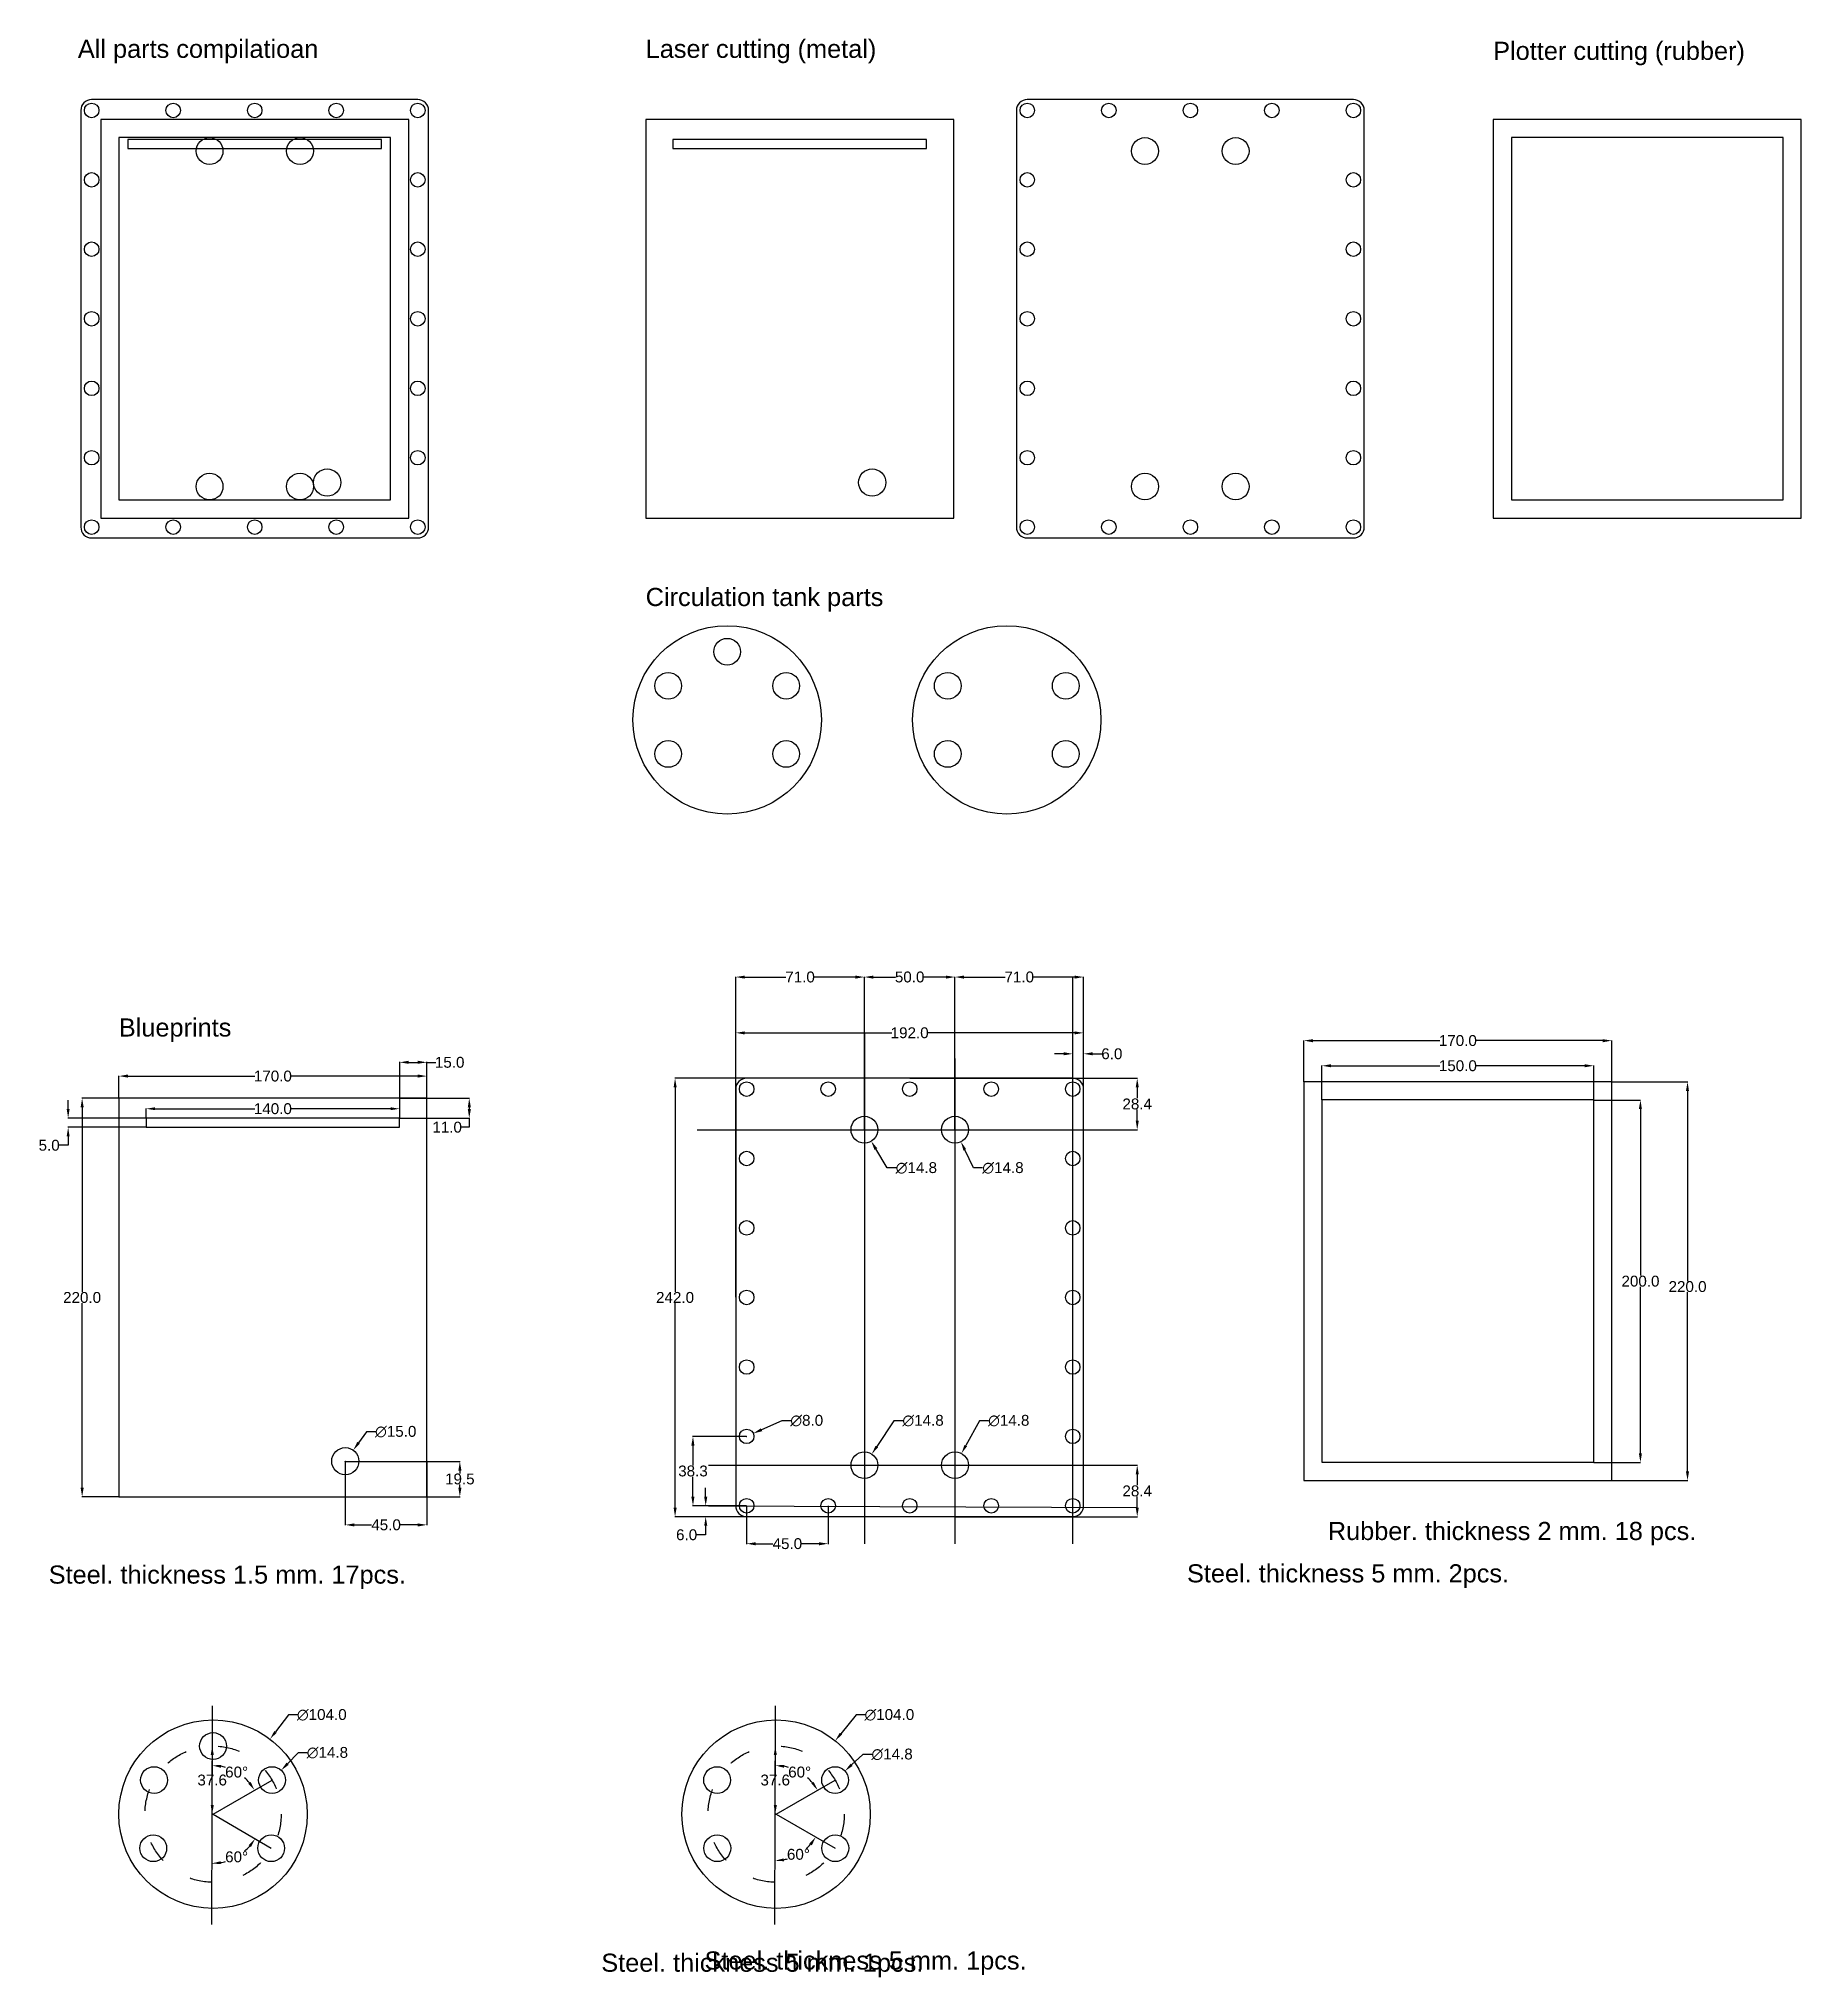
# Model space of a CAD drawing. Header units: inches. Extents: x 222 to 1195, y -660 to 410.
import ezdxf

# ---------------------------------------------------------------- set-up
doc = ezdxf.new("R2010")
doc.units = ezdxf.units.IN
doc.header["$MEASUREMENT"] = 0
doc.linetypes.add('ACAD_ISO03W100', pattern=[30, 12, -18])
doc.layers.add('main lines', color=7, linetype='Continuous', lineweight=30)
doc.layers.add('punk', color=7, linetype='ACAD_ISO03W100')
doc.styles.add('Annotative', font='Arial.ttf')
doc.styles.get("Standard").update_dxf_attribs({"font": 'Arial.ttf', "height": 0.5})
doc.dimstyles.get("Standard").update_dxf_attribs({"dimtxt": 6, "dimasz": 5, "dimexe": 0.18, "dimexo": 0.0625, "dimgap": 0.09, "dimtad": 0, "dimtih": 1, "dimtoh": 1, "dimdec": 1, "dimzin": 0, "dimdsep": 46, "dimtxsty": 'Annotative', "dimcen": 0.09, "dimadec": 0, "dimazin": 0, "dimtfac": 1, "dimtdec": 1, "dimtofl": 0, "dimtmove": 0, "dimatfit": 3, "dimfxl": 1, "dimtfillclr": 256, "dimtolj": 1, "dimtzin": 0, "dimarcsym": 0})

msp = doc.modelspace()

# ---------------------------------------------------------------- texts
at = {"char_height": 10, "attachment_point": 1}
for s, width, gutter_width, heights, insert in [('All parts compilatioan', 185.7246, 1, [0], (243.26, 409.6)), ('Laser cutting (metal)', 185.7246, 1, [0], (556.69, 409.6)), ('Plotter cutting (rubber)', 278.5604, 1, [17.38], (1024.5, 408.47)), ('Circulation tank parts', 185.7246, 1, [0], (556.69, 106.99)), ('Blueprints', 263.821, 2.5, [0.5], (265.88, -130.64)), ('Rubber. thickness 2 mm. 18 pcs.', 263.821, 2.5, [0.5], (933.23, -408.58)), ('Steel. thickness 1.5 mm. 17pcs.', 263.821, 2.5, [0.5], (227.17, -432.65)), ('Steel. thickness 5 mm. 1pcs.', 263.821, 2.5, [0.5], (589.18, -645.67))]:
    msp.add_mtext_dynamic_manual_height_columns(s, width=width, gutter_width=gutter_width, heights=heights, dxfattribs=dict(at, insert=insert))
note = msp.add_mtext_dynamic_manual_height_columns('Steel. thickness 5 mm. 2pcs.\\P', width=263.821, gutter_width=2.5, heights=[0.5, 0], dxfattribs=dict(insert=(589.18, -431.96), char_height=10, attachment_point=1))
note = msp.add_mtext_dynamic_manual_height_columns('Steel. thickness 5 mm. 1pcs.\\P', width=263.821, gutter_width=2.5, heights=[0.5, 0], dxfattribs=dict(insert=(265.88, -646.9), char_height=10, attachment_point=1))

# ---------------------------------------------------------------- blocks, each defined once
blk = doc.blocks.new('*D33')
at = {"color": 0, "lineweight": -2, "transparency": 16777216}
for p, q in [((317.8, -532.3), (317.2, -532.3)), ((317.4, -537.3), (317.4, -548)), ((317.4, -564.9), (317.4, -554.2)), ((317.8, -569.9), (317.2, -569.9))]:
    blk.add_line(p, q, dxfattribs=at)
at = {"color": 0, "transparency": 16777216}
for points in [[(316.6, -537.3), (318.3, -537.3), (317.4, -532.3)], [(316.6, -564.9), (318.3, -564.9), (317.4, -569.9)]]:
    blk.add_solid(points, dxfattribs=at)
at = {"layer": 'Defpoints', "color": 0, "transparency": 16777216}
for p in [(317.9, -532.3), (317.4, -569.9), (317.9, -569.9)]:
    blk.add_point(p, dxfattribs=at)
at = {"color": 0, "transparency": 16777216, "insert": (317.4, -551.1), "char_height": 6, "attachment_point": 5, "style": 'Annotative'}
blk.add_mtext('\\A1;37.6', dxfattribs=at)
blk = doc.blocks.new('*D34')
at = {"color": 0, "lineweight": -2, "transparency": 16777216}
for start, end in [(73.8122, 79.2923), (40.5273, 48.5293)]:
    blk.add_arc((317.2, -570.3), 27.3, start, end, dxfattribs=at)
at = {"color": 0, "transparency": 16777216}
for points in [[(322.2, -544.3), (322.4, -542.7), (317.3, -543)], [(338.6, -552.1), (337.3, -553), (340.8, -556.6)]]:
    blk.add_solid(points, dxfattribs=at)
at = {"layer": 'Defpoints', "color": 0, "transparency": 16777216}
for p in [(317.4, -510.1), (334.8, -549.4), (350.4, -551.1), (317.9, -569.9), (317, -630.8)]:
    blk.add_point(p, dxfattribs=at)
at = {"color": 0, "transparency": 16777216, "insert": (330.9, -546.7), "char_height": 6, "attachment_point": 5, "style": 'Annotative'}
blk.add_mtext('\\A1;60°', dxfattribs=at)
blk = doc.blocks.new('*D41')
at = {"color": 0, "lineweight": -2, "transparency": 16777216}
for p, q in [((628.6, -532.3), (628.1, -532.3)), ((628.2, -537.3), (628.2, -548)), ((628.2, -564.9), (628.2, -554.2)), ((628.6, -569.9), (628.1, -569.9))]:
    blk.add_line(p, q, dxfattribs=at)
at = {"color": 0, "transparency": 16777216}
for points in [[(627.4, -537.3), (629.1, -537.3), (628.2, -532.3)], [(627.4, -564.9), (629.1, -564.9), (628.2, -569.9)]]:
    blk.add_solid(points, dxfattribs=at)
at = {"layer": 'Defpoints', "color": 0, "transparency": 16777216}
for p in [(628.7, -532.3), (628.2, -569.9), (628.7, -569.9)]:
    blk.add_point(p, dxfattribs=at)
at = {"color": 0, "transparency": 16777216, "insert": (628.2, -551.1), "char_height": 6, "attachment_point": 5, "style": 'Annotative'}
blk.add_mtext('\\A1;37.6', dxfattribs=at)
blk = doc.blocks.new('*D42')
at = {"color": 0, "lineweight": -2, "transparency": 16777216}
for start, end in [(73.8122, 79.2923), (40.5273, 48.5293)]:
    blk.add_arc((628, -570.3), 27.3, start, end, dxfattribs=at)
at = {"color": 0, "transparency": 16777216}
for points in [[(633, -544.3), (633.2, -542.7), (628.1, -543)], [(649.4, -552.1), (648.1, -553), (651.6, -556.6)]]:
    blk.add_solid(points, dxfattribs=at)
at = {"layer": 'Defpoints', "color": 0, "transparency": 16777216}
for p in [(628.2, -510.1), (645.6, -549.4), (661.3, -551.1), (628.7, -569.9), (627.9, -630.8)]:
    blk.add_point(p, dxfattribs=at)
at = {"color": 0, "transparency": 16777216, "insert": (641.7, -546.7), "char_height": 6, "attachment_point": 5, "style": 'Annotative'}
blk.add_mtext('\\A1;60°', dxfattribs=at)
blk = doc.blocks.new('*D43')
at = {"color": 0, "lineweight": -2, "transparency": 16777216}
for p, q in [((672.8, -515.1), (664.4, -525.5)), ((677.8, -515.1), (672.8, -515.1)), ((628.6, -569.9), (628.8, -569.9)), ((628.7, -570), (628.7, -569.8))]:
    blk.add_line(p, q, dxfattribs=at)
at = {"color": 0, "transparency": 16777216}
blk.add_solid([(663.8, -525), (665.1, -526), (661.3, -529.4)], dxfattribs=at)
at = {"layer": 'Defpoints', "color": 0, "transparency": 16777216}
for p in [(661.3, -529.4), (596.1, -610.4)]:
    blk.add_point(p, dxfattribs=at)
at = {"color": 0, "transparency": 16777216, "insert": (691.2, -515.1), "char_height": 6, "attachment_point": 5, "style": 'Annotative'}
blk.add_mtext('\\A1;∅104.0', dxfattribs=at)
blk = doc.blocks.new('*D44')
at = {"color": 0, "lineweight": -2, "transparency": 16777216}
for p, q in [((676.5, -536.9), (670.3, -542.7)), ((681.5, -536.9), (676.5, -536.9)), ((661.2, -551.1), (661.3, -551.1)), ((661.3, -551.2), (661.3, -551))]:
    blk.add_line(p, q, dxfattribs=at)
at = {"color": 0, "transparency": 16777216}
blk.add_solid([(669.8, -542), (670.9, -543.3), (666.7, -546.1)], dxfattribs=at)
at = {"layer": 'Defpoints', "color": 0, "transparency": 16777216}
for p in [(655.8, -556.1), (666.7, -546.1)]:
    blk.add_point(p, dxfattribs=at)
at = {"color": 0, "transparency": 16777216, "insert": (692.7, -536.9), "char_height": 6, "attachment_point": 5, "style": 'Annotative'}
blk.add_mtext('\\A1;∅14.8', dxfattribs=at)
blk = doc.blocks.new('*D45')
at = {"color": 0, "lineweight": -2, "transparency": 16777216}
for p, q in [((359.5, -515.1), (352.4, -524.5)), ((364.5, -515.1), (359.5, -515.1)), ((317.8, -569.9), (318, -569.9)), ((317.9, -570), (317.9, -569.8))]:
    blk.add_line(p, q, dxfattribs=at)
at = {"color": 0, "transparency": 16777216}
blk.add_solid([(351.7, -524), (353, -525), (349.3, -528.5)], dxfattribs=at)
at = {"layer": 'Defpoints', "color": 0, "transparency": 16777216}
for p in [(349.3, -528.5), (286.4, -611.3)]:
    blk.add_point(p, dxfattribs=at)
at = {"color": 0, "transparency": 16777216, "insert": (377.9, -515.1), "char_height": 6, "attachment_point": 5, "style": 'Annotative'}
blk.add_mtext('\\A1;∅104.0', dxfattribs=at)
blk = doc.blocks.new('*D46')
at = {"color": 0, "lineweight": -2, "transparency": 16777216}
for p, q in [((364.9, -536), (359, -542.1)), ((369.9, -536), (364.9, -536)), ((350.3, -551.1), (350.5, -551.1)), ((350.4, -551.2), (350.4, -551))]:
    blk.add_line(p, q, dxfattribs=at)
at = {"color": 0, "transparency": 16777216}
blk.add_solid([(358.4, -541.5), (359.6, -542.7), (355.5, -545.7)], dxfattribs=at)
at = {"layer": 'Defpoints', "color": 0, "transparency": 16777216}
for p in [(355.5, -545.7), (345.3, -556.5)]:
    blk.add_point(p, dxfattribs=at)
at = {"color": 0, "transparency": 16777216, "insert": (381, -536), "char_height": 6, "attachment_point": 5, "style": 'Annotative'}
blk.add_mtext('\\A1;∅14.8', dxfattribs=at)
blk = doc.blocks.new('*D49')
at = {"color": 0, "lineweight": -2, "transparency": 16777216}
for p, q in [((265.9, -174.6), (265.9, -162.3)), ((270.9, -162.5), (341, -162.5)), ((430.9, -162.5), (360.8, -162.5)), ((435.9, -174.6), (435.9, -162.3))]:
    blk.add_line(p, q, dxfattribs=at)
at = {"color": 0, "transparency": 16777216}
for points in [[(270.9, -161.6), (270.9, -163.3), (265.9, -162.5)], [(430.9, -161.6), (430.9, -163.3), (435.9, -162.5)]]:
    blk.add_solid(points, dxfattribs=at)
at = {"layer": 'Defpoints', "color": 0, "transparency": 16777216}
for p in [(435.9, -162.5), (265.9, -174.7), (435.9, -174.7)]:
    blk.add_point(p, dxfattribs=at)
at = {"color": 0, "transparency": 16777216, "insert": (350.9, -162.5), "char_height": 6, "attachment_point": 5, "style": 'Annotative'}
blk.add_mtext('\\A1;170.0', dxfattribs=at)
blk = doc.blocks.new('*D50')
at = {"color": 0, "lineweight": -2, "transparency": 16777216}
for p, q in [((265.8, -174.7), (245.5, -174.7)), ((245.6, -179.7), (245.6, -281.5)), ((245.6, -389.7), (245.6, -287.8)), ((265.8, -394.7), (245.5, -394.7))]:
    blk.add_line(p, q, dxfattribs=at)
at = {"color": 0, "transparency": 16777216}
for points in [[(244.8, -179.7), (246.5, -179.7), (245.6, -174.7)], [(244.8, -389.7), (246.5, -389.7), (245.6, -394.7)]]:
    blk.add_solid(points, dxfattribs=at)
at = {"layer": 'Defpoints', "color": 0, "transparency": 16777216}
for p in [(245.6, -174.7), (265.9, -174.7), (265.9, -394.7)]:
    blk.add_point(p, dxfattribs=at)
at = {"color": 0, "transparency": 16777216, "insert": (245.6, -284.7), "char_height": 6, "attachment_point": 5, "style": 'Annotative'}
blk.add_mtext('\\A1;220.0', dxfattribs=at)
blk = doc.blocks.new('*D51')
at = {"color": 0, "lineweight": -2, "transparency": 16777216}
for p, q in [((280.9, -185.6), (280.9, -180.3)), ((285.9, -180.5), (341, -180.5)), ((415.9, -180.5), (360.8, -180.5)), ((420.9, -185.6), (420.9, -180.3))]:
    blk.add_line(p, q, dxfattribs=at)
at = {"color": 0, "transparency": 16777216}
for points in [[(285.9, -179.7), (285.9, -181.3), (280.9, -180.5)], [(415.9, -179.7), (415.9, -181.3), (420.9, -180.5)]]:
    blk.add_solid(points, dxfattribs=at)
at = {"layer": 'Defpoints', "color": 0, "transparency": 16777216}
for p in [(420.9, -180.5), (280.9, -185.7), (420.9, -185.7)]:
    blk.add_point(p, dxfattribs=at)
at = {"color": 0, "transparency": 16777216, "insert": (350.9, -180.5), "char_height": 6, "attachment_point": 5, "style": 'Annotative'}
blk.add_mtext('\\A1;140.0', dxfattribs=at)
blk = doc.blocks.new('*D52')
at = {"color": 0, "lineweight": -2, "transparency": 16777216}
for p, q in [((237.9, -180.7), (237.9, -175.7)), ((280.8, -185.7), (237.7, -185.7)), ((280.8, -190.7), (237.7, -190.7)), ((237.9, -200.7), (232.9, -200.7)), ((237.9, -195.7), (237.9, -200.7))]:
    blk.add_line(p, q, dxfattribs=at)
at = {"color": 0, "transparency": 16777216}
for points in [[(237.1, -180.7), (238.7, -180.7), (237.9, -185.7)], [(237.1, -195.7), (238.7, -195.7), (237.9, -190.7)]]:
    blk.add_solid(points, dxfattribs=at)
at = {"layer": 'Defpoints', "color": 0, "transparency": 16777216}
for p in [(237.9, -190.7), (280.9, -185.7), (280.9, -190.7)]:
    blk.add_point(p, dxfattribs=at)
at = {"color": 0, "transparency": 16777216, "insert": (227.4, -200.7), "char_height": 6, "attachment_point": 5, "style": 'Annotative'}
blk.add_mtext('\\A1;5.0', dxfattribs=at)
blk = doc.blocks.new('*D53')
at = {"color": 0, "lineweight": -2, "transparency": 16777216}
for p, q in [((420.9, -185.6), (420.9, -154.7)), ((425.9, -154.9), (430.9, -154.9)), ((435.9, -185.6), (435.9, -154.7)), ((435.9, -154.9), (440.9, -154.9))]:
    blk.add_line(p, q, dxfattribs=at)
at = {"color": 0, "transparency": 16777216}
for points in [[(425.9, -154), (425.9, -155.7), (420.9, -154.9)], [(430.9, -154), (430.9, -155.7), (435.9, -154.9)]]:
    blk.add_solid(points, dxfattribs=at)
at = {"layer": 'Defpoints', "color": 0, "transparency": 16777216}
for p in [(435.9, -154.9), (420.9, -185.7), (435.9, -185.7)]:
    blk.add_point(p, dxfattribs=at)
at = {"color": 0, "transparency": 16777216, "insert": (448.5, -154.9), "char_height": 6, "attachment_point": 5, "style": 'Annotative'}
blk.add_mtext('\\A1;15.0', dxfattribs=at)
blk = doc.blocks.new('*D54')
at = {"color": 0, "lineweight": -2, "transparency": 16777216}
for p, q in [((420.9, -174.7), (459.5, -174.7)), ((459.3, -179.7), (459.3, -180.7)), ((420.9, -185.7), (459.5, -185.7)), ((459.3, -190.7), (454.3, -190.7)), ((459.3, -185.7), (459.3, -190.7))]:
    blk.add_line(p, q, dxfattribs=at)
at = {"color": 0, "transparency": 16777216}
for points in [[(458.5, -179.7), (460.2, -179.7), (459.3, -174.7)], [(458.5, -180.7), (460.2, -180.7), (459.3, -185.7)]]:
    blk.add_solid(points, dxfattribs=at)
at = {"layer": 'Defpoints', "color": 0, "transparency": 16777216}
for p in [(420.9, -174.7), (420.9, -185.7), (459.3, -185.7)]:
    blk.add_point(p, dxfattribs=at)
at = {"color": 0, "transparency": 16777216, "insert": (447.1, -190.7), "char_height": 6, "attachment_point": 5, "style": 'Annotative'}
blk.add_mtext('\\A1;11.0', dxfattribs=at)
blk = doc.blocks.new('*D55')
at = {"color": 0, "lineweight": -2, "transparency": 16777216}
for p, q in [((402.6, -358.8), (398.2, -364.9)), ((407.6, -358.8), (402.6, -358.8)), ((390.8, -375.1), (391, -375.1)), ((390.9, -375.2), (390.9, -375))]:
    blk.add_line(p, q, dxfattribs=at)
at = {"color": 0, "transparency": 16777216}
blk.add_solid([(397.5, -364.4), (398.9, -365.4), (395.3, -369)], dxfattribs=at)
at = {"layer": 'Defpoints', "color": 0, "transparency": 16777216}
for p in [(395.3, -369), (386.5, -381.2)]:
    blk.add_point(p, dxfattribs=at)
at = {"color": 0, "transparency": 16777216, "insert": (418.7, -358.8), "char_height": 6, "attachment_point": 5, "style": 'Annotative'}
blk.add_mtext('\\A1;∅15.0', dxfattribs=at)
blk = doc.blocks.new('*D56')
at = {"color": 0, "lineweight": -2, "transparency": 16777216}
for p, q in [((390.9, -375.2), (454.3, -375.2)), ((454.1, -380.2), (454.1, -381.8)), ((390.9, -394.7), (454.3, -394.7)), ((454.1, -389.7), (454.1, -388))]:
    blk.add_line(p, q, dxfattribs=at)
at = {"color": 0, "transparency": 16777216}
for points in [[(453.3, -380.2), (455, -380.2), (454.1, -375.2)], [(453.3, -389.7), (455, -389.7), (454.1, -394.7)]]:
    blk.add_solid(points, dxfattribs=at)
at = {"layer": 'Defpoints', "color": 0, "transparency": 16777216}
for p in [(390.9, -375.2), (390.9, -394.7), (454.1, -394.7)]:
    blk.add_point(p, dxfattribs=at)
at = {"color": 0, "transparency": 16777216, "insert": (454.1, -384.9), "char_height": 6, "attachment_point": 5, "style": 'Annotative'}
blk.add_mtext('\\A1;19.5', dxfattribs=at)
blk = doc.blocks.new('*D57')
at = {"color": 0, "lineweight": -2, "transparency": 16777216}
for p, q in [((390.9, -375.2), (390.9, -410.4)), ((435.9, -375.2), (435.9, -410.4)), ((395.9, -410.2), (405.4, -410.2)), ((430.9, -410.2), (421.4, -410.2))]:
    blk.add_line(p, q, dxfattribs=at)
at = {"color": 0, "transparency": 16777216}
for points in [[(395.9, -409.4), (395.9, -411.1), (390.9, -410.2)], [(430.9, -409.4), (430.9, -411.1), (435.9, -410.2)]]:
    blk.add_solid(points, dxfattribs=at)
at = {"layer": 'Defpoints', "color": 0, "transparency": 16777216}
for p in [(390.9, -375.2), (435.9, -375.2), (435.9, -410.2)]:
    blk.add_point(p, dxfattribs=at)
at = {"color": 0, "transparency": 16777216, "insert": (413.4, -410.2), "char_height": 6, "attachment_point": 5, "style": 'Annotative'}
blk.add_mtext('\\A1;45.0', dxfattribs=at)
blk = doc.blocks.new('*D58')
at = {"color": 0, "lineweight": -2, "transparency": 16777216}
for p, q in [((606.4, -284.6), (606.4, -138.5)), ((611.4, -138.6), (692.5, -138.6)), ((793.4, -138.6), (712.3, -138.6)), ((798.4, -284.6), (798.4, -138.5))]:
    blk.add_line(p, q, dxfattribs=at)
at = {"color": 0, "transparency": 16777216}
for points in [[(611.4, -137.8), (611.4, -139.5), (606.4, -138.6)], [(793.4, -137.8), (793.4, -139.5), (798.4, -138.6)]]:
    blk.add_solid(points, dxfattribs=at)
at = {"layer": 'Defpoints', "color": 0, "transparency": 16777216}
for p in [(798.4, -138.6), (606.4, -284.7), (798.4, -284.7)]:
    blk.add_point(p, dxfattribs=at)
at = {"color": 0, "transparency": 16777216, "insert": (702.4, -138.6), "char_height": 6, "attachment_point": 5, "style": 'Annotative'}
blk.add_mtext('\\A1;192.0', dxfattribs=at)
blk = doc.blocks.new('*D59')
at = {"color": 0, "lineweight": -2, "transparency": 16777216}
for p, q in [((702.4, -163.7), (572.7, -163.7)), ((572.9, -168.7), (572.9, -281.5)), ((572.9, -400.7), (572.9, -287.8)), ((702.4, -405.7), (572.7, -405.7))]:
    blk.add_line(p, q, dxfattribs=at)
at = {"color": 0, "transparency": 16777216}
for points in [[(572.1, -168.7), (573.8, -168.7), (572.9, -163.7)], [(572.1, -400.7), (573.8, -400.7), (572.9, -405.7)]]:
    blk.add_solid(points, dxfattribs=at)
at = {"layer": 'Defpoints', "color": 0, "transparency": 16777216}
for p in [(572.9, -163.7), (702.4, -163.7), (702.4, -405.7)]:
    blk.add_point(p, dxfattribs=at)
at = {"color": 0, "transparency": 16777216, "insert": (572.9, -284.7), "char_height": 6, "attachment_point": 5, "style": 'Annotative'}
blk.add_mtext('\\A1;242.0', dxfattribs=at)
blk = doc.blocks.new('*D60')
at = {"color": 0, "lineweight": -2, "transparency": 16777216}
for p, q in [((693.7, -352.7), (684.3, -366.9)), ((698.7, -352.7), (693.7, -352.7)), ((677.4, -377.4), (677.4, -377.2)), ((677.4, -377.3), (677.5, -377.3))]:
    blk.add_line(p, q, dxfattribs=at)
at = {"color": 0, "transparency": 16777216}
blk.add_solid([(683.6, -366.5), (685, -367.4), (681.5, -371.1)], dxfattribs=at)
at = {"layer": 'Defpoints', "color": 0, "transparency": 16777216}
for p in [(681.5, -371.1), (673.4, -383.4)]:
    blk.add_point(p, dxfattribs=at)
at = {"color": 0, "transparency": 16777216, "insert": (709.8, -352.7), "char_height": 6, "attachment_point": 5, "style": 'Annotative'}
blk.add_mtext('\\A1;∅14.8', dxfattribs=at)
blk = doc.blocks.new('*D61')
at = {"color": 0, "lineweight": -2, "transparency": 16777216}
for p, q in [((702.5, -163.7), (828.2, -163.7)), ((828, -168.7), (828, -174.7)), ((828, -187.1), (828, -181)), ((702.5, -192.1), (828.2, -192.1))]:
    blk.add_line(p, q, dxfattribs=at)
at = {"color": 0, "transparency": 16777216}
for points in [[(827.2, -168.7), (828.9, -168.7), (828, -163.7)], [(827.2, -187.1), (828.9, -187.1), (828, -192.1)]]:
    blk.add_solid(points, dxfattribs=at)
at = {"layer": 'Defpoints', "color": 0, "transparency": 16777216}
for p in [(702.4, -163.7), (702.4, -192.1), (828, -192.1)]:
    blk.add_point(p, dxfattribs=at)
at = {"color": 0, "transparency": 16777216, "insert": (828, -177.9), "char_height": 6, "attachment_point": 5, "style": 'Annotative'}
blk.add_mtext('\\A1;28.4', dxfattribs=at)
blk = doc.blocks.new('*D62')
at = {"color": 0, "lineweight": -2, "transparency": 16777216}
for p, q in [((727.5, -377.3), (828.2, -377.3)), ((828, -382.3), (828, -388.3)), ((828, -400.7), (828, -394.6)), ((727.5, -405.7), (828.2, -405.7))]:
    blk.add_line(p, q, dxfattribs=at)
at = {"color": 0, "transparency": 16777216}
for points in [[(827.2, -382.3), (828.9, -382.3), (828, -377.3)], [(827.2, -400.7), (828.9, -400.7), (828, -405.7)]]:
    blk.add_solid(points, dxfattribs=at)
at = {"layer": 'Defpoints', "color": 0, "transparency": 16777216}
for p in [(727.4, -377.3), (727.4, -405.7), (828, -405.7)]:
    blk.add_point(p, dxfattribs=at)
at = {"color": 0, "transparency": 16777216, "insert": (828, -391.5), "char_height": 6, "attachment_point": 5, "style": 'Annotative'}
blk.add_mtext('\\A1;28.4', dxfattribs=at)
blk = doc.blocks.new('*D63')
at = {"color": 0, "lineweight": -2, "transparency": 16777216}
for p, q in [((727.4, -192), (727.4, -107.6)), ((732.4, -107.8), (755.1, -107.8)), ((793.4, -107.8), (770.8, -107.8)), ((798.4, -192), (798.4, -107.6))]:
    blk.add_line(p, q, dxfattribs=at)
at = {"color": 0, "transparency": 16777216}
for points in [[(732.4, -107), (732.4, -108.7), (727.4, -107.8)], [(793.4, -107), (793.4, -108.7), (798.4, -107.8)]]:
    blk.add_solid(points, dxfattribs=at)
at = {"layer": 'Defpoints', "color": 0, "transparency": 16777216}
for p in [(798.4, -107.8), (727.4, -192.1), (798.4, -192.1)]:
    blk.add_point(p, dxfattribs=at)
at = {"color": 0, "transparency": 16777216, "insert": (762.9, -107.8), "char_height": 6, "attachment_point": 5, "style": 'Annotative'}
blk.add_mtext('\\A1;71.0', dxfattribs=at)
blk = doc.blocks.new('*D64')
at = {"color": 0, "lineweight": -2, "transparency": 16777216}
for p, q in [((677.4, -192), (677.4, -107.6)), ((682.4, -107.8), (694.6, -107.8)), ((722.4, -107.8), (710.3, -107.8)), ((727.4, -192), (727.4, -107.6))]:
    blk.add_line(p, q, dxfattribs=at)
at = {"color": 0, "transparency": 16777216}
for points in [[(682.4, -107), (682.4, -108.7), (677.4, -107.8)], [(722.4, -107), (722.4, -108.7), (727.4, -107.8)]]:
    blk.add_solid(points, dxfattribs=at)
at = {"layer": 'Defpoints', "color": 0, "transparency": 16777216}
for p in [(727.4, -107.8), (677.4, -192.1), (727.4, -192.1)]:
    blk.add_point(p, dxfattribs=at)
at = {"color": 0, "transparency": 16777216, "insert": (702.4, -107.8), "char_height": 6, "attachment_point": 5, "style": 'Annotative'}
blk.add_mtext('\\A1;50.0', dxfattribs=at)
blk = doc.blocks.new('*D66')
at = {"color": 0, "lineweight": -2, "transparency": 16777216}
for p, q in [((606.4, -169.6), (606.4, -107.6)), ((611.4, -107.8), (634.1, -107.8)), ((672.4, -107.8), (649.8, -107.8)), ((677.4, -169.6), (677.4, -107.6))]:
    blk.add_line(p, q, dxfattribs=at)
at = {"color": 0, "transparency": 16777216}
for points in [[(611.4, -107), (611.4, -108.7), (606.4, -107.8)], [(672.4, -107), (672.4, -108.7), (677.4, -107.8)]]:
    blk.add_solid(points, dxfattribs=at)
at = {"layer": 'Defpoints', "color": 0, "transparency": 16777216}
for p in [(677.4, -107.8), (606.4, -169.7), (677.4, -169.7)]:
    blk.add_point(p, dxfattribs=at)
at = {"color": 0, "transparency": 16777216, "insert": (641.9, -107.8), "char_height": 6, "attachment_point": 5, "style": 'Annotative'}
blk.add_mtext('\\A1;71.0', dxfattribs=at)
blk = doc.blocks.new('*D67')
at = {"color": 0, "lineweight": -2, "transparency": 16777216}
for p, q in [((741, -352.7), (733.4, -366.4)), ((746, -352.7), (741, -352.7)), ((727.3, -377.3), (727.5, -377.3)), ((727.4, -377.4), (727.4, -377.2))]:
    blk.add_line(p, q, dxfattribs=at)
at = {"color": 0, "transparency": 16777216}
blk.add_solid([(732.7, -366), (734.1, -366.8), (731, -370.8)], dxfattribs=at)
at = {"layer": 'Defpoints', "color": 0, "transparency": 16777216}
for p in [(731, -370.8), (723.9, -383.8)]:
    blk.add_point(p, dxfattribs=at)
at = {"color": 0, "transparency": 16777216, "insert": (757.1, -352.7), "char_height": 6, "attachment_point": 5, "style": 'Annotative'}
blk.add_mtext('\\A1;∅14.8', dxfattribs=at)
blk = doc.blocks.new('*D68')
at = {"color": 0, "lineweight": -2, "transparency": 16777216}
for p, q in [((677.4, -192.2), (677.4, -192)), ((677.4, -192.1), (677.5, -192.1)), ((689.9, -213.2), (683.8, -202.7)), ((694.9, -213.2), (689.9, -213.2))]:
    blk.add_line(p, q, dxfattribs=at)
at = {"color": 0, "transparency": 16777216}
blk.add_solid([(684.5, -202.3), (683, -203.2), (681.2, -198.4)], dxfattribs=at)
at = {"layer": 'Defpoints', "color": 0, "transparency": 16777216}
for p in [(673.7, -185.7), (681.2, -198.4)]:
    blk.add_point(p, dxfattribs=at)
at = {"color": 0, "transparency": 16777216, "insert": (706.1, -213.2), "char_height": 6, "attachment_point": 5, "style": 'Annotative'}
blk.add_mtext('\\A1;∅14.8', dxfattribs=at)
blk = doc.blocks.new('*D69')
at = {"color": 0, "lineweight": -2, "transparency": 16777216}
for p, q in [((727.3, -192.1), (727.5, -192.1)), ((727.4, -192.2), (727.4, -192)), ((737.7, -213.2), (732.9, -203.2)), ((742.7, -213.2), (737.7, -213.2))]:
    blk.add_line(p, q, dxfattribs=at)
at = {"color": 0, "transparency": 16777216}
blk.add_solid([(733.6, -202.8), (732.1, -203.6), (730.7, -198.7)], dxfattribs=at)
at = {"layer": 'Defpoints', "color": 0, "transparency": 16777216}
for p in [(724.2, -185.4), (730.7, -198.7)]:
    blk.add_point(p, dxfattribs=at)
at = {"color": 0, "transparency": 16777216, "insert": (753.9, -213.2), "char_height": 6, "attachment_point": 5, "style": 'Annotative'}
blk.add_mtext('\\A1;∅14.8', dxfattribs=at)
blk = doc.blocks.new('*D70')
at = {"color": 0, "lineweight": -2, "transparency": 16777216}
for p, q in [((589.8, -394.7), (589.8, -389.7)), ((612.4, -399.7), (589.7, -399.7)), ((612.4, -405.7), (589.7, -405.7)), ((589.8, -415.7), (584.8, -415.7)), ((589.8, -410.7), (589.8, -415.7))]:
    blk.add_line(p, q, dxfattribs=at)
at = {"color": 0, "transparency": 16777216}
for points in [[(589, -394.7), (590.7, -394.7), (589.8, -399.7)], [(589, -410.7), (590.7, -410.7), (589.8, -405.7)]]:
    blk.add_solid(points, dxfattribs=at)
at = {"layer": 'Defpoints', "color": 0, "transparency": 16777216}
for p in [(589.8, -405.7), (612.4, -399.7), (612.4, -405.7)]:
    blk.add_point(p, dxfattribs=at)
at = {"color": 0, "transparency": 16777216, "insert": (579.3, -415.7), "char_height": 6, "attachment_point": 5, "style": 'Annotative'}
blk.add_mtext('\\A1;6.0', dxfattribs=at)
blk = doc.blocks.new('*D71')
at = {"color": 0, "lineweight": -2, "transparency": 16777216}
for p, q in [((787.4, -150.2), (782.4, -150.2)), ((792.4, -169.6), (792.4, -150)), ((798.4, -169.6), (798.4, -150)), ((803.4, -150.2), (808.4, -150.2))]:
    blk.add_line(p, q, dxfattribs=at)
at = {"color": 0, "transparency": 16777216}
for points in [[(787.4, -149.3), (787.4, -151), (792.4, -150.2)], [(803.4, -149.3), (803.4, -151), (798.4, -150.2)]]:
    blk.add_solid(points, dxfattribs=at)
at = {"layer": 'Defpoints', "color": 0, "transparency": 16777216}
for p in [(798.4, -150.2), (792.4, -169.7), (798.4, -169.7)]:
    blk.add_point(p, dxfattribs=at)
at = {"color": 0, "transparency": 16777216, "insert": (814, -150.2), "char_height": 6, "attachment_point": 5, "style": 'Annotative'}
blk.add_mtext('\\A1;6.0', dxfattribs=at)
blk = doc.blocks.new('*D72')
at = {"color": 0, "lineweight": -2, "transparency": 16777216}
for p, q in [((612.4, -399.7), (612.4, -420.8)), ((657.4, -399.7), (657.4, -420.8)), ((617.4, -420.6), (626.9, -420.6)), ((652.4, -420.6), (642.9, -420.6))]:
    blk.add_line(p, q, dxfattribs=at)
at = {"color": 0, "transparency": 16777216}
for points in [[(617.4, -419.8), (617.4, -421.5), (612.4, -420.6)], [(652.4, -419.8), (652.4, -421.5), (657.4, -420.6)]]:
    blk.add_solid(points, dxfattribs=at)
at = {"layer": 'Defpoints', "color": 0, "transparency": 16777216}
for p in [(612.4, -399.7), (657.4, -399.7), (657.4, -420.6)]:
    blk.add_point(p, dxfattribs=at)
at = {"color": 0, "transparency": 16777216, "insert": (634.9, -420.6), "char_height": 6, "attachment_point": 5, "style": 'Annotative'}
blk.add_mtext('\\A1;45.0', dxfattribs=at)
blk = doc.blocks.new('*D73')
at = {"color": 0, "lineweight": -2, "transparency": 16777216}
for p, q in [((612.4, -361.4), (582.6, -361.4)), ((582.8, -366.4), (582.8, -377.4)), ((582.8, -394.7), (582.8, -383.7)), ((612.4, -399.7), (582.6, -399.7))]:
    blk.add_line(p, q, dxfattribs=at)
at = {"color": 0, "transparency": 16777216}
for points in [[(581.9, -366.4), (583.6, -366.4), (582.8, -361.4)], [(581.9, -394.7), (583.6, -394.7), (582.8, -399.7)]]:
    blk.add_solid(points, dxfattribs=at)
at = {"layer": 'Defpoints', "color": 0, "transparency": 16777216}
for p in [(582.8, -361.4), (612.4, -361.4), (612.4, -399.7)]:
    blk.add_point(p, dxfattribs=at)
at = {"color": 0, "transparency": 16777216, "insert": (582.8, -380.5), "char_height": 6, "attachment_point": 5, "style": 'Annotative'}
blk.add_mtext('\\A1;38.3', dxfattribs=at)
blk = doc.blocks.new('*D74')
at = {"color": 0, "lineweight": -2, "transparency": 16777216}
for p, q in [((920, -165.6), (920, -142.8)), ((925, -142.9), (995.1, -142.9)), ((1085, -142.9), (1014.9, -142.9)), ((1090, -165.6), (1090, -142.8))]:
    blk.add_line(p, q, dxfattribs=at)
at = {"color": 0, "transparency": 16777216}
for points in [[(925, -142.1), (925, -143.8), (920, -142.9)], [(1085, -142.1), (1085, -143.8), (1090, -142.9)]]:
    blk.add_solid(points, dxfattribs=at)
at = {"layer": 'Defpoints', "color": 0, "transparency": 16777216}
for p in [(1090, -142.9), (920, -165.7), (1090, -165.7)]:
    blk.add_point(p, dxfattribs=at)
at = {"color": 0, "transparency": 16777216, "insert": (1005, -142.9), "char_height": 6, "attachment_point": 5, "style": 'Annotative'}
blk.add_mtext('\\A1;170.0', dxfattribs=at)
blk = doc.blocks.new('*D75')
at = {"color": 0, "lineweight": -2, "transparency": 16777216}
for p, q in [((930, -175.6), (930, -156.6)), ((935, -156.8), (995.1, -156.8)), ((1075, -156.8), (1014.9, -156.8)), ((1080, -175.6), (1080, -156.6))]:
    blk.add_line(p, q, dxfattribs=at)
at = {"color": 0, "transparency": 16777216}
for points in [[(935, -155.9), (935, -157.6), (930, -156.8)], [(1075, -155.9), (1075, -157.6), (1080, -156.8)]]:
    blk.add_solid(points, dxfattribs=at)
at = {"layer": 'Defpoints', "color": 0, "transparency": 16777216}
for p in [(1080, -156.8), (930, -175.7), (1080, -175.7)]:
    blk.add_point(p, dxfattribs=at)
at = {"color": 0, "transparency": 16777216, "insert": (1005, -156.8), "char_height": 6, "attachment_point": 5, "style": 'Annotative'}
blk.add_mtext('\\A1;150.0', dxfattribs=at)
blk = doc.blocks.new('*D76')
at = {"color": 0, "lineweight": -2, "transparency": 16777216}
for p, q in [((1090.1, -165.7), (1131.9, -165.7)), ((1131.8, -170.7), (1131.8, -275.6)), ((1131.8, -380.7), (1131.8, -281.8)), ((1090.1, -385.7), (1131.9, -385.7))]:
    blk.add_line(p, q, dxfattribs=at)
at = {"color": 0, "transparency": 16777216}
for points in [[(1130.9, -170.7), (1132.6, -170.7), (1131.8, -165.7)], [(1130.9, -380.7), (1132.6, -380.7), (1131.8, -385.7)]]:
    blk.add_solid(points, dxfattribs=at)
at = {"layer": 'Defpoints', "color": 0, "transparency": 16777216}
for p in [(1090, -165.7), (1090, -385.7), (1131.8, -385.7)]:
    blk.add_point(p, dxfattribs=at)
at = {"color": 0, "transparency": 16777216, "insert": (1131.8, -278.7), "char_height": 6, "attachment_point": 5, "style": 'Annotative'}
blk.add_mtext('\\A1;220.0', dxfattribs=at)
blk = doc.blocks.new('*D77')
at = {"color": 0, "lineweight": -2, "transparency": 16777216}
for p, q in [((1080.1, -175.7), (1105.9, -175.7)), ((1105.8, -180.7), (1105.8, -272.5)), ((1105.8, -370.7), (1105.8, -278.8)), ((1080.1, -375.7), (1105.9, -375.7))]:
    blk.add_line(p, q, dxfattribs=at)
at = {"color": 0, "transparency": 16777216}
for points in [[(1104.9, -180.7), (1106.6, -180.7), (1105.8, -175.7)], [(1104.9, -370.7), (1106.6, -370.7), (1105.8, -375.7)]]:
    blk.add_solid(points, dxfattribs=at)
at = {"layer": 'Defpoints', "color": 0, "transparency": 16777216}
for p in [(1080, -175.7), (1080, -375.7), (1105.8, -375.7)]:
    blk.add_point(p, dxfattribs=at)
at = {"color": 0, "transparency": 16777216, "insert": (1105.8, -275.7), "char_height": 6, "attachment_point": 5, "style": 'Annotative'}
blk.add_mtext('\\A1;200.0', dxfattribs=at)
blk = doc.blocks.new('*D81')
at = {"color": 0, "lineweight": -2, "transparency": 16777216}
for p, q in [((631.8, -352.7), (620.6, -357.7)), ((636.8, -352.7), (631.8, -352.7)), ((612.3, -361.4), (612.5, -361.4)), ((612.4, -361.5), (612.4, -361.3))]:
    blk.add_line(p, q, dxfattribs=at)
at = {"color": 0, "transparency": 16777216}
blk.add_solid([(620.3, -356.9), (621, -358.5), (616.1, -359.7)], dxfattribs=at)
at = {"layer": 'Defpoints', "color": 0, "transparency": 16777216}
for p in [(608.8, -363), (616.1, -359.7)]:
    blk.add_point(p, dxfattribs=at)
at = {"color": 0, "transparency": 16777216, "insert": (645.6, -352.7), "char_height": 6, "attachment_point": 5, "style": 'Annotative'}
blk.add_mtext('\\A1;∅8.0', dxfattribs=at)
blk = doc.blocks.new('*D82')
at = {"color": 0, "lineweight": -2, "transparency": 16777216}
for start, end in [(311.0704, 319.2582), (280.2096, 286.039)]:
    blk.add_arc((317.2, -569.5), 27.6, start, end, dxfattribs=at)
at = {"color": 0, "transparency": 16777216}
for points in [[(337.5, -587.1), (338.8, -588), (341.1, -583.5)], [(322.2, -597.5), (322.1, -595.9), (317.1, -597.1)]]:
    blk.add_solid(points, dxfattribs=at)
at = {"layer": 'Defpoints', "color": 0, "transparency": 16777216}
for p in [(317.4, -510.1), (317.9, -569.9), (326.6, -595.5), (350, -588.7), (317, -630.8)]:
    blk.add_point(p, dxfattribs=at)
at = {"color": 0, "transparency": 16777216, "insert": (330.9, -593.5), "char_height": 6, "attachment_point": 5, "style": 'Annotative'}
blk.add_mtext('\\A1;60°', dxfattribs=at)
blk = doc.blocks.new('*D83')
at = {"color": 0, "lineweight": -2, "transparency": 16777216}
for start, end in [(311.8277, 319.0478), (280.8403, 285.437)]:
    blk.add_arc((628, -569.5), 26, start, end, dxfattribs=at)
at = {"color": 0, "transparency": 16777216}
for points in [[(647, -586.1), (648.4, -587.1), (650.6, -582.5)], [(633, -595.9), (632.9, -594.3), (628, -595.6)]]:
    blk.add_solid(points, dxfattribs=at)
at = {"layer": 'Defpoints', "color": 0, "transparency": 16777216}
for p in [(628.2, -510.1), (628.7, -569.9), (636.9, -594), (661.3, -588.7), (627.9, -630.8)]:
    blk.add_point(p, dxfattribs=at)
at = {"color": 0, "transparency": 16777216, "insert": (641, -592.1), "char_height": 6, "attachment_point": 5, "style": 'Annotative'}
blk.add_mtext('\\A1;60°', dxfattribs=at)

# ---------------------------------------------------------------- dimensions: what is measured, and where the dimension line sits
for base, p1, p2, picture, middle in [((677.44, -107.82), (606.43, -169.67), (677.44, -169.67), '*D66', (641.94, -107.82)), ((727.43, -107.82), (677.44, -192.07), (727.43, -192.07), '*D64', (702.44, -107.82)), ((798.43, -107.82), (727.43, -192.07), (798.43, -192.07), '*D63', (762.93, -107.82)), ((798.43, -138.64), (606.43, -284.67), (798.43, -284.67), '*D58', (702.43, -138.64)), ((1090, -142.95), (920, -165.67), (1090, -165.67), '*D74', (1005, -142.95)), ((798.43, -150.18), (792.43, -169.67), (798.43, -169.67), '*D71', (814, -150.18)), ((435.88, -162.47), (265.88, -174.67), (435.88, -174.67), '*D49', (350.88, -162.47)), ((435.88, -154.86), (420.88, -185.67), (435.88, -185.67), '*D53', (448.46, -154.86)), ((1080, -156.78), (930, -175.67), (1080, -175.67), '*D75', (1005, -156.78)), ((420.88, -180.49), (280.88, -185.67), (420.88, -185.67), '*D51', (350.88, -180.49)), ((435.88, -410.24), (390.88, -375.16), (435.88, -375.16), '*D57', (413.38, -410.24)), ((657.43, -420.63), (612.43, -399.67), (657.43, -399.67), '*D72', (634.93, -420.63))]:
    dim = msp.add_linear_dim(base=base, p1=p1, p2=p2, dimstyle='Standard')
    dim.commit()
    dim.dimension.update_dxf_attribs({"geometry": picture, "text_midpoint": middle})
for base, p1, p2, picture, middle in [((572.93, -163.67), (702.43, -405.67), (702.43, -163.67), '*D59', (572.93, -284.67)), ((828.03, -192.07), (702.43, -163.67), (702.43, -192.07), '*D61', (828.03, -177.87)), ((237.9, -190.67), (280.88, -185.67), (280.88, -190.67), '*D52', (227.37, -200.67)), ((245.64, -174.67), (265.88, -394.67), (265.88, -174.67), '*D50', (245.64, -284.67)), ((459.35, -185.67), (420.88, -174.67), (420.88, -185.67), '*D54', (447.1, -190.67)), ((1105.75, -375.67), (1080, -175.67), (1080, -375.67), '*D77', (1105.75, -275.67)), ((582.78, -361.37), (612.43, -399.67), (612.43, -361.37), '*D73', (582.78, -380.52)), ((454.14, -394.67), (390.88, -375.16), (390.88, -394.67), '*D56', (454.14, -384.92)), ((828.03, -405.67), (727.43, -377.27), (727.43, -405.67), '*D62', (828.03, -391.47)), ((589.84, -405.67), (612.43, -399.67), (612.43, -405.67), '*D70', (579.27, -415.67)), ((317.42, -569.9), (317.88, -532.3), (317.88, -569.9), '*D33', (317.42, -551.1)), ((628.24, -569.9), (628.69, -532.3), (628.69, -569.9), '*D41', (628.24, -551.1))]:
    dim = msp.add_linear_dim(base=base, p1=p1, p2=p2, angle=90, dimstyle='Standard')
    dim.commit()
    dim.dimension.update_dxf_attribs({"geometry": picture, "text_midpoint": middle})
dim = msp.add_linear_dim(base=(1131.76, -385.67), p1=(1090, -165.67), p2=(1090, -385.67), angle=90, dimstyle='Standard')
dim.commit()
dim.dimension.update_dxf_attribs({"geometry": '*D76', "text_midpoint": (1131.76, -278.71), "dimtype": 160})
for p1, p2, picture, middle in [((673.67, -185.7), (681.21, -198.44), '*D68', (706.07, -213.16)), ((724.18, -185.42), (730.68, -198.72), '*D69', (753.87, -213.16)), ((608.78, -363.01), (616.08, -359.74), '*D81', (645.58, -352.7)), ((673.37, -383.45), (681.52, -371.09), '*D60', (709.79, -352.7)), ((723.86, -383.76), (731, -370.79), '*D67', (757.09, -352.7)), ((386.49, -381.15), (395.26, -368.99), '*D55', (418.74, -358.76)), ((286.43, -611.31), (349.33, -528.49), '*D45', (377.91, -515.13)), ((596.09, -610.41), (661.3, -529.39), '*D43', (691.23, -515.09)), ((345.33, -556.46), (355.54, -545.74), '*D46', (381, -535.97)), ((655.84, -556.14), (666.67, -546.06), '*D44', (692.69, -536.87))]:
    dim = msp.add_diameter_dim_2p(p1=p1, p2=p2, dimstyle='Standard')
    dim.commit()
    dim.dimension.update_dxf_attribs({"geometry": picture, "text_midpoint": middle, "dimtype": 163})
for base, line1, line2, picture, middle in [((334.77, -549.41), ((317.88, -569.9), (350.44, -551.1)), ((317.42, -510.07), (317.04, -630.76)), '*D34', (330.89, -546.69)), ((326.57, -595.51), ((317.88, -569.9), (349.98, -588.7)), ((317.42, -510.07), (317.04, -630.76)), '*D82', (330.93, -593.5)), ((645.59, -549.41), ((628.69, -569.9), (661.26, -551.1)), ((628.24, -510.07), (627.86, -630.76)), '*D42', (641.71, -546.69)), ((636.91, -594.01), ((628.69, -569.9), (661.28, -588.66)), ((628.24, -510.07), (627.86, -630.76)), '*D83', (641.04, -592.09))]:
    dim = msp.add_angular_dim_2l(base=base, line1=line1, line2=line2, dimstyle='Standard')
    dim.commit()
    dim.dimension.update_dxf_attribs({"geometry": picture, "text_midpoint": middle})

# ---------------------------------------------------------------- linework, layer by layer
for p, q in [((792.43, -420.63), (792.43, -108.2)), ((677.44, -138.64), (677.44, -420.63)), ((727.43, -152.69), (727.43, -420.63)), ((585.03, -192.07), (828.03, -192.07)), ((591.45, -377.27), (828.03, -377.27)), ((591.45, -399.67), (828.03, -400.67)), ((317.42, -510.07), (317.04, -630.76)), ((628.24, -510.07), (627.86, -630.76)), ((317.88, -569.9), (350.44, -551.1)), ((628.69, -569.9), (661.26, -551.1)), ((317.88, -569.9), (349.98, -588.7)), ((628.69, -569.9), (661.28, -588.66))]:
    msp.add_line(p, q)
for points in [[(250.88, 134.57), (430.88, 134.57, 0.4142136), (436.88, 140.57), (436.88, 370.57, 0.4142136), (430.88, 376.57), (250.88, 376.57, 0.4142136), (244.88, 370.57), (244.88, 140.57, 0.4142136)], [(767.34, 134.57), (947.34, 134.57, 0.4142136), (953.34, 140.57), (953.34, 370.57, 0.4142136), (947.34, 376.57), (767.34, 376.57, 0.4142136), (761.34, 370.57), (761.34, 140.57, 0.4142136)]]:
    msp.add_lwpolyline(points, format="xyb", close=True)
for points in [[(255.88, 145.57), (425.88, 145.57), (425.88, 365.57), (255.88, 365.57)], [(556.73, 145.57), (726.73, 145.57), (726.73, 365.57), (556.73, 365.57)], [(1024.54, 145.57), (1194.54, 145.57), (1194.54, 365.57), (1024.54, 365.57)], [(265.88, 155.57), (415.88, 155.57), (415.88, 355.57), (265.88, 355.57)], [(270.88, 349.57), (410.88, 349.57), (410.88, 354.57), (270.88, 354.57)], [(571.73, 349.57), (711.73, 349.57), (711.73, 354.57), (571.73, 354.57)], [(1034.54, 155.57), (1184.54, 155.57), (1184.54, 355.57), (1034.54, 355.57)]]:
    msp.add_lwpolyline(points, close=True)
for centre, radius in [((250.88, 370.57), 4), ((295.88, 370.57), 4), ((340.88, 370.57), 4), ((385.88, 370.57), 4), ((430.88, 370.57), 4), ((767.34, 370.57), 4), ((812.34, 370.57), 4), ((857.34, 370.57), 4), ((902.34, 370.57), 4), ((947.34, 370.57), 4), ((315.97, 348.17), 7.4), ((365.88, 348.17), 7.4), ((832.3, 348.17), 7.4), ((882.34, 348.17), 7.4), ((250.88, 332.27), 4), ((430.88, 332.27), 4), ((767.34, 332.27), 4), ((947.34, 332.27), 4), ((250.88, 293.97), 4), ((430.88, 293.97), 4), ((767.34, 293.97), 4), ((947.34, 293.97), 4), ((250.88, 255.57), 4), ((430.88, 255.57), 4), ((767.34, 255.57), 4), ((947.34, 255.57), 4), ((250.88, 217.17), 4), ((430.88, 217.17), 4), ((767.34, 217.17), 4), ((947.34, 217.17), 4), ((250.88, 178.87), 4), ((430.88, 178.87), 4), ((767.34, 178.87), 4), ((947.34, 178.87), 4), ((380.88, 165.17), 7.5), ((681.73, 165.17), 7.5), ((315.97, 162.97), 7.4), ((365.88, 162.97), 7.4), ((832.3, 162.97), 7.4), ((882.34, 162.97), 7.4), ((250.88, 140.57), 4), ((295.88, 140.57), 4), ((340.88, 140.57), 4), ((385.88, 140.57), 4), ((430.88, 140.57), 4), ((767.34, 140.57), 4), ((812.34, 140.57), 4), ((857.34, 140.57), 4), ((902.34, 140.57), 4), ((947.34, 140.57), 4), ((601.67, 34.16), 52), ((755.99, 34.16), 52), ((601.67, 71.76), 7.4), ((569.11, 52.96), 7.4), ((634.24, 52.96), 7.4), ((723.43, 52.96), 7.4), ((788.56, 52.96), 7.4), ((569.11, 15.36), 7.4), ((634.24, 15.36), 7.4), ((723.43, 15.36), 7.4), ((788.56, 15.36), 7.4)]:
    msp.add_circle(centre, radius)
at = {"layer": 'main lines'}
msp.add_lwpolyline([(612.43, -405.67), (792.43, -405.67, 0.4142136), (798.43, -399.67), (798.43, -169.67, 0.4142136), (792.43, -163.67), (612.43, -163.67, 0.4142136), (606.43, -169.67), (606.43, -399.67, 0.4142136)], format="xyb", close=True, dxfattribs=at)
for points in [[(920, -385.67), (1090, -385.67), (1090, -165.67), (920, -165.67)], [(265.88, -394.67), (435.88, -394.67), (435.88, -174.67), (265.88, -174.67)], [(930, -375.67), (1080, -375.67), (1080, -175.67), (930, -175.67)], [(280.88, -190.67), (420.88, -190.67), (420.88, -185.67), (280.88, -185.67)]]:
    msp.add_lwpolyline(points, close=True, dxfattribs=at)
for centre, radius in [((612.43, -169.67), 4), ((657.43, -169.67), 4), ((702.43, -169.67), 4), ((747.43, -169.67), 4), ((792.43, -169.67), 4), ((677.44, -192.07), 7.4), ((727.43, -192.07), 7.4), ((612.43, -207.97), 4), ((792.43, -207.97), 4), ((612.43, -246.27), 4), ((792.43, -246.27), 4), ((612.43, -284.67), 4), ((792.43, -284.67), 4), ((612.43, -323.07), 4), ((792.43, -323.07), 4), ((612.43, -361.37), 4), ((792.43, -361.37), 4), ((390.88, -375.07), 7.5), ((677.44, -377.27), 7.4), ((727.43, -377.27), 7.4), ((612.43, -399.67), 4), ((657.43, -399.67), 4), ((702.43, -399.67), 4), ((747.43, -399.67), 4), ((792.43, -399.67), 4), ((317.88, -569.9), 52), ((628.69, -569.9), 52), ((317.88, -532.3), 7.4), ((285.31, -551.1), 7.4), ((350.44, -551.1), 7.4), ((596.13, -551.1), 7.4), ((661.26, -551.1), 7.4), ((284.86, -588.7), 7.4), ((349.98, -588.7), 7.4), ((596.22, -588.7), 7.4), ((661.35, -588.7), 7.4)]:
    msp.add_circle(centre, radius, dxfattribs=at)
at = {"layer": 'punk'}
for centre in [(317.88, -569.9), (628.69, -569.9)]:
    msp.add_circle(centre, 37.6, dxfattribs=at)

msp.set_redraw_order([(e.dxf.handle, doc.entitydb.next_handle()) for e in msp.query("TEXT MTEXT ATTDEF DIMENSION ARC_DIMENSION")])  # texts and dimensions are drawn at this point

doc.saveas('drawing.dxf')
